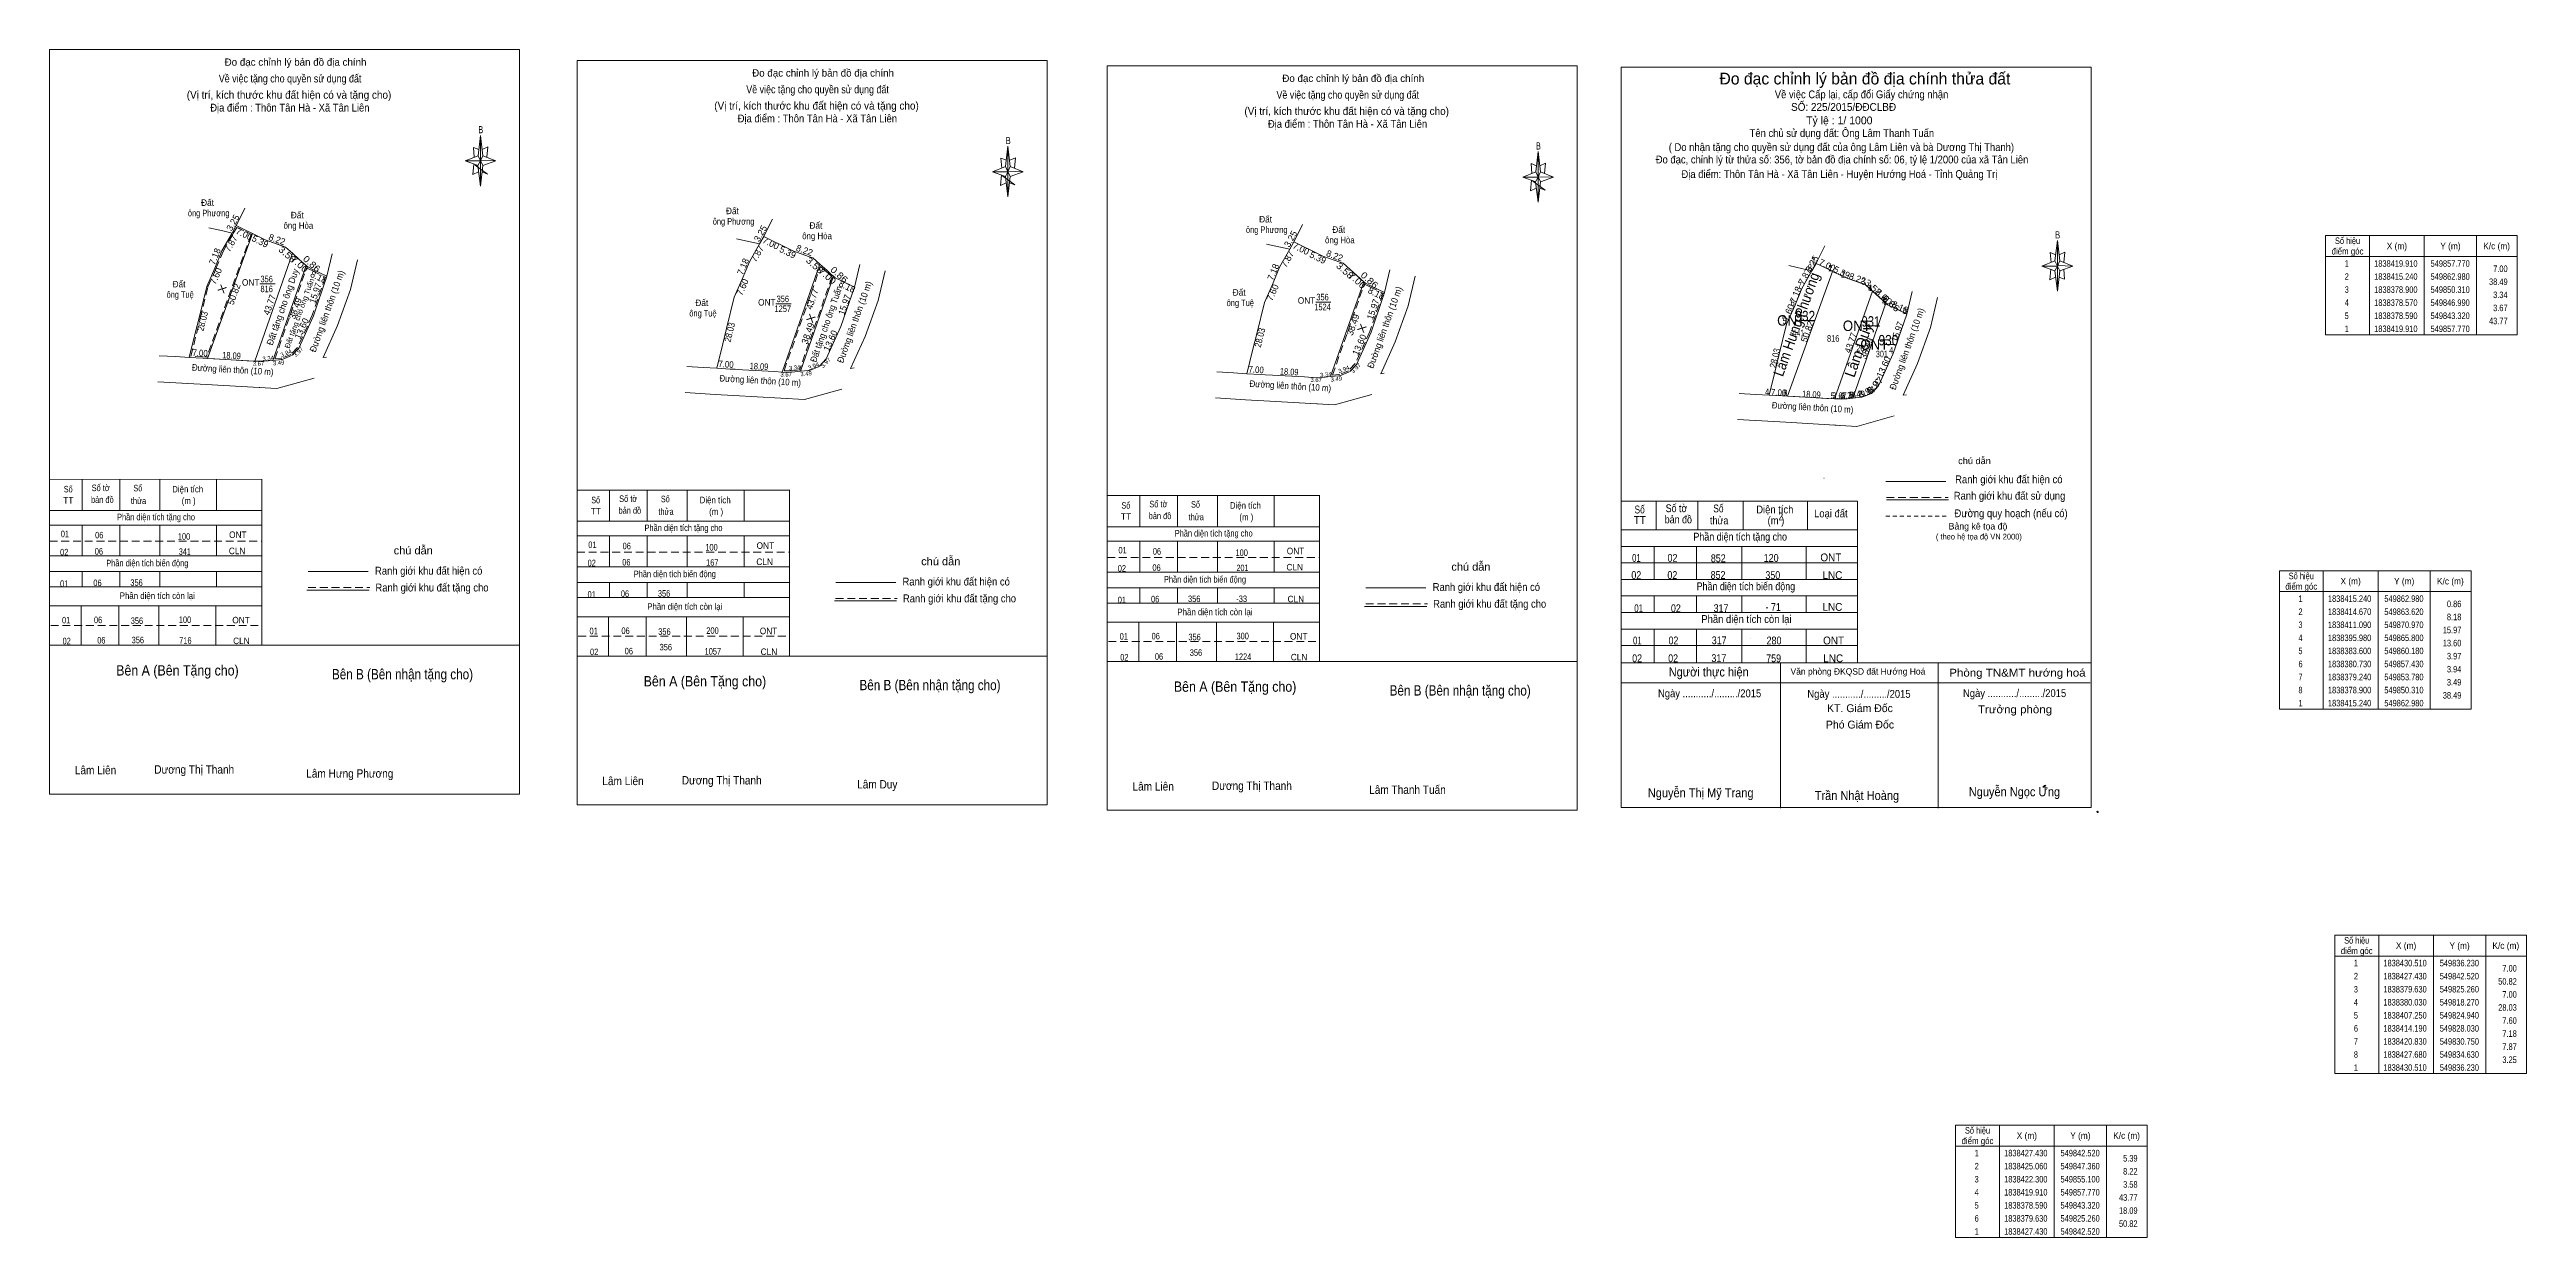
# Model space of a CAD drawing. Header units: metres. Extents: x 549160 to 550108, y 1838058 to 1838512.
import ezdxf
from ezdxf.enums import TextEntityAlignment as Align

# ---------------------------------------------------------------- set-up
doc = ezdxf.new("R2010")
doc.units = ezdxf.units.M
doc.header["$PDMODE"] = 32
doc.header["$PDSIZE"] = 0.5
doc.linetypes.add('MEDIUM_DASHED', pattern=[4.5, 3, -1.5])
doc.linetypes.add('SHORT_DASHED', pattern=[2.7, 1.5, -1.2])
for name, color, linetype, lineweight in [('1', 7, 'Continuous', 13), ('10', 7, 'Continuous', 13), ('12', 7, 'Continuous', 13), ('15', 7, 'Continuous', 13), ('17', 7, 'Continuous', 13), ('18', 7, 'Continuous', 13), ('20', 7, 'Continuous', 13), ('23', 7, 'Continuous', 13), ('40', 7, 'MEDIUM_DASHED', 13), ('63', 7, 'Continuous', 13)]:
    doc.layers.add(name, color=color, linetype=linetype, lineweight=lineweight)

msp = doc.modelspace()

# ---------------------------------------------------------------- texts
at = {"layer": '1'}
for s, width, p in [('441', 0.8, (549829.435, 1838402.57)), ('816', 0.85, (549842.78, 1838400.51)), ('301', 0.8, (549861.415, 1838394.57))]:
    msp.add_text(s, height=2.5, dxfattribs=dict(at, width=width)).set_placement(p, align=Align.CENTER)
at = {"layer": '15'}
for s, width, p in [('Đất ', 0.95, (549220.62, 1838452.52)), ('ông Phương', 0.85, (549220.62, 1838448.52)), ('ông Hòa', 0.9, (549254.975, 1838443.74)), ('Đất ', 0.95, (549254.98, 1838447.74)), ('ông Phương', 0.85, (549421.64, 1838445.34)), ('Đất ', 0.95, (549421.64, 1838449.34)), ('Đất ', 0.95, (549453.62, 1838443.76)), ('ông Phương', 0.85, (549625.84, 1838442.16)), ('Đất ', 0.95, (549625.84, 1838446.16)), ('Đất ', 0.95, (549653.85, 1838442.18)), ('ông Hòa', 0.9, (549453.615, 1838439.76)), ('ông Hòa', 0.9, (549653.845, 1838438.18)), ('356', 0.85, (549242.83, 1838423.25)), ('ông Tuệ', 0.85, (549209.695, 1838417.31)), ('Đất ', 0.95, (549209.69, 1838421.31)), ('ONT', 0.95, (549236.71, 1838421.95)), ('816', 0.85, (549242.83, 1838419.47)), ('Đất ', 0.95, (549409.92, 1838414.16)), ('ONT', 0.95, (549434.38, 1838414.35)), ('356', 0.85, (549440.5, 1838415.65)), ('ông Tuệ', 0.85, (549615.715, 1838414.14)), ('Đất ', 0.95, (549615.71, 1838418.14)), ('ONT', 0.95, (549641.08, 1838415.04)), ('356', 0.85, (549647.2, 1838416.34)), ('ông Tuệ', 0.85, (549409.925, 1838410.16)), ('1257', 0.85, (549440.5, 1838411.87)), ('1524', 0.85, (549647.205, 1838412.56))]:
    msp.add_text(s, height=2.5, dxfattribs=dict(at, width=width)).set_placement(p, align=Align.CENTER)
for rotation, width, p in [(70.144, 0.95, (549872.19, 1838397.32)), (356.708, 0.9, (549834.818, 1838374.104))]:
    msp.add_text('Đường liên thôn (10 m)', height=2.5, rotation=rotation, dxfattribs=dict(at, width=width)).set_placement(p, align=Align.CENTER)
at = {"layer": '17'}
for s, height, width, p in [('Về việc tặng cho quyền sử dụng đất', 3, 0.85, (549251.79, 1838499.78)), ('Về việc tặng cho quyền sử dụng đất', 3, 0.85, (549453.81, 1838495.63)), ('Về việc tặng cho quyền sử dụng đất', 3, 0.85, (549656.86, 1838493.56)), ('B', 2.756, 0.75, (549324.81, 1838480.32)), ('B', 2.756, 0.75, (549526.83, 1838476.17)), ('B', 2.756, 0.75, (549729.88, 1838474.1)), ('TT', 2.5, 0.95, (549166.875, 1838338.52)), ('Số', 2.5, 0.8, (549166.815, 1838342.79)), ('bản đồ', 2.5, 0.85, (549179.9, 1838338.78)), ('Số tờ', 2.5, 0.85, (549179.265, 1838343.29)), ('thửa', 2.5, 0.85, (549193.735, 1838338.35)), ('Số', 2.5, 0.8, (549193.485, 1838343.19)), ('Diện tích', 2.5, 0.9, (549212.58, 1838342.79)), ('(m )', 2.5, 0.9, (549212.955, 1838338.35)), ('Số', 2.5, 0.8, (549368.835, 1838338.64)), ('Số tờ', 2.5, 0.85, (549381.285, 1838339.14)), ('Số', 2.5, 0.8, (549395.505, 1838339.04)), ('Diện tích', 2.5, 0.9, (549414.6, 1838338.64)), ('Phần diện tích tặng cho', 2.5, 0.85, (549200.455, 1838332.13)), ('TT', 2.5, 0.95, (549368.895, 1838334.37)), ('bản đồ', 2.5, 0.85, (549381.92, 1838334.63)), ('Phần diện tích tặng cho', 2.5, 0.85, (549402.475, 1838327.98)), ('thửa', 2.5, 0.85, (549395.755, 1838334.2)), ('(m )', 2.5, 0.9, (549414.975, 1838334.2)), ('TT', 2.5, 0.95, (549571.945, 1838332.3)), ('Số', 2.5, 0.8, (549571.885, 1838336.57)), ('bản đồ', 2.5, 0.85, (549584.97, 1838332.56)), ('Số tờ', 2.5, 0.85, (549584.335, 1838337.07)), ('thửa', 2.5, 0.85, (549598.805, 1838332.13)), ('Số', 2.5, 0.8, (549598.555, 1838336.97)), ('Diện tích', 2.5, 0.9, (549617.65, 1838336.57)), ('(m )', 2.5, 0.9, (549618.025, 1838332.13)), ('01', 2.5, 0.75, (549165.565, 1838325.64)), ('06', 2.5, 0.85, (549178.57, 1838318.97)), ('06', 2.5, 0.85, (549178.71, 1838325.19)), ('100', 2.5, 0.85, (549211.175, 1838324.68)), ('341', 2.5, 0.8, (549211.475, 1838318.87)), ('CLN', 2.5, 0.95, (549231.515, 1838319.14)), ('ONT', 2.5, 0.95, (549231.79, 1838325.34)), ('chú dẫn', 3, 1.05, (549298.965, 1838319.06)), ('01', 2.5, 0.75, (549367.585, 1838321.49)), ('06', 2.5, 0.85, (549380.73, 1838321.04)), ('100', 2.5, 0.85, (549413.195, 1838320.53)), ('ONT', 2.5, 0.95, (549433.81, 1838321.19)), ('01', 2.5, 0.75, (549570.635, 1838319.42)), ('06', 2.5, 0.85, (549583.78, 1838318.97)), ('Phần diện tích tặng cho', 2.5, 0.85, (549605.525, 1838325.91)), ('ONT', 2.5, 0.95, (549636.86, 1838319.12)), ('02', 2.5, 0.85, (549165.29, 1838318.67)), ('Phần diện tích biến động', 2.5, 0.85, (549197.12, 1838314.49)), ('Ranh giới khu đất hiện có ', 3, 0.9, (549305.38, 1838311.3)), ('02', 2.5, 0.85, (549367.31, 1838314.52)), ('06', 2.5, 0.85, (549380.59, 1838314.82)), ('Phần diện tích biến động', 2.5, 0.85, (549399.14, 1838310.34)), ('167', 2.5, 0.85, (549413.49, 1838314.72)), ('CLN', 2.5, 0.95, (549433.535, 1838314.99)), ('chú dẫn', 3, 1.05, (549500.985, 1838314.91)), ('02', 2.5, 0.85, (549570.36, 1838312.45)), ('06', 2.5, 0.85, (549583.64, 1838312.75)), ('100', 2.5, 0.85, (549616.245, 1838318.46)), ('201', 2.5, 0.8, (549616.545, 1838312.65)), ('CLN', 2.5, 0.95, (549636.585, 1838312.92)), ('chú dẫn', 3, 1.05, (549704.035, 1838312.84)), ('01', 2.5, 0.75, (549165.285, 1838306.61)), ('06', 2.5, 0.85, (549178.03, 1838306.92)), ('Phần diện tích còn lại', 2.5, 0.9, (549200.94, 1838301.99)), ('356', 2.5, 0.85, (549193, 1838307.02)), ('Ranh giới khu đất tặng cho', 3, 0.9, (549306.145, 1838304.86)), ('01', 2.5, 0.75, (549367.305, 1838302.46)), ('06', 2.5, 0.85, (549380.05, 1838302.77)), ('356', 2.5, 0.85, (549395.02, 1838302.87)), ('Ranh giới khu đất hiện có ', 3, 0.9, (549507.4, 1838307.15)), ('Ranh giới khu đất tặng cho', 3, 0.9, (549508.165, 1838300.71)), ('01', 2.5, 0.75, (549570.355, 1838300.39)), ('06', 2.5, 0.85, (549583.1, 1838300.7)), ('Phần diện tích biến động', 2.5, 0.85, (549602.19, 1838308.27)), ('356', 2.5, 0.85, (549598.07, 1838300.8)), ('-33', 2.5, 0.85, (549616.235, 1838300.8)), ('CLN', 2.5, 0.95, (549636.995, 1838300.72)), ('Ranh giới khu đất hiện có ', 3, 0.9, (549710.45, 1838305.08)), ('01', 2.5, 0.75, (549166.035, 1838292.63)), ('06', 2.5, 0.85, (549178.26, 1838292.73)), ('356', 2.5, 0.85, (549193.14, 1838292.4)), ('100', 2.5, 0.85, (549211.555, 1838292.78)), ('ONT', 2.5, 0.95, (549233.02, 1838292.65)), ('Phần diện tích còn lại', 2.5, 0.9, (549402.96, 1838297.84)), ('Phần diện tích còn lại', 2.5, 0.9, (549606.01, 1838295.77)), ('Ranh giới khu đất tặng cho', 3, 0.9, (549711.215, 1838298.64)), ('02', 2.5, 0.85, (549166.23, 1838284.63)), ('06', 2.5, 0.85, (549179.51, 1838284.93)), ('356', 2.5, 0.85, (549193.49, 1838285.02)), ('716', 2.5, 0.85, (549211.69, 1838284.84)), ('CLN', 2.5, 0.95, (549233.165, 1838284.7)), ('01', 2.5, 0.75, (549368.055, 1838288.48)), ('06', 2.5, 0.85, (549380.28, 1838288.58)), ('06', 2.5, 0.85, (549381.53, 1838280.78)), ('356', 2.5, 0.85, (549395.16, 1838288.25)), ('356', 2.5, 0.85, (549395.69, 1838282.29)), ('200', 2.5, 0.85, (549413.575, 1838288.63)), ('ONT', 2.5, 0.95, (549435.04, 1838288.5)), ('01', 2.5, 0.75, (549571.105, 1838286.41)), ('06', 2.5, 0.85, (549583.33, 1838286.51)), ('356', 2.5, 0.85, (549598.21, 1838286.18)), ('300', 2.5, 0.85, (549616.625, 1838286.56)), ('ONT', 2.5, 0.95, (549638.09, 1838286.43)), ('Bên A (Bên Tặng cho)', 3.94, 0.9, (549208.65, 1838272.68)), ('Bên B (Bên nhận tặng cho)', 3.94, 0.85, (549294.855, 1838271.22)), ('02', 2.5, 0.85, (549368.25, 1838280.48)), ('1057', 2.5, 0.85, (549413.71, 1838280.69)), ('CLN', 2.5, 0.95, (549435.185, 1838280.55)), ('02', 2.5, 0.85, (549571.3, 1838278.41)), ('06', 2.5, 0.85, (549584.58, 1838278.71)), ('356', 2.5, 0.85, (549598.74, 1838280.22)), ('1224', 2.5, 0.85, (549616.765, 1838278.62)), ('CLN', 2.5, 0.95, (549638.235, 1838278.48)), ('Bên A (Bên Tặng cho)', 3.94, 0.9, (549410.67, 1838268.53)), ('Bên B (Bên nhận tặng cho)', 3.94, 0.85, (549496.875, 1838267.07)), ('Bên A (Bên Tặng cho)', 3.94, 0.9, (549613.72, 1838266.46)), ('Bên B (Bên nhận tặng cho)', 3.94, 0.85, (549699.925, 1838265)), ('Lâm Liên', 3.2, 0.9, (549177.28, 1838234.85)), ('Dương Thị Thanh', 3.2, 0.9, (549215.085, 1838235.11)), ('Lâm Hưng Phương', 3.2, 0.9, (549274.665, 1838233.58)), ('Lâm Liên', 3.2, 0.9, (549379.3, 1838230.7)), ('Dương Thị Thanh', 3.2, 0.9, (549417.105, 1838230.96)), ('Lâm Duy', 3.2, 0.9, (549476.69, 1838229.43)), ('Lâm Liên', 3.2, 0.9, (549582.35, 1838228.63)), ('Dương Thị Thanh', 3.2, 0.9, (549620.155, 1838228.89)), ('Lâm Thanh Tuấn', 3.2, 0.9, (549679.74, 1838227.36))]:
    msp.add_text(s, height=height, dxfattribs=dict(at, width=width)).set_placement(p, align=Align.CENTER)
for p in [(549253.895, 1838506.18), (549455.915, 1838502.03), (549658.965, 1838499.96)]:
    msp.add_text('Đo đạc chỉnh lý bản đồ địa chính', height=2.8, dxfattribs=at).set_placement(p, align=Align.CENTER)
at = {"layer": '17', "width": 0.95}
for p in [(549212.22, 1838493.54), (549414.24, 1838489.39), (549617.29, 1838487.32)]:
    msp.add_text('(Vị trí, kích thước khu đất hiện có và tặng cho)', height=3, dxfattribs=at).set_placement(p)
at = {"layer": '18', "width": 0.9}
msp.add_text('Lâm Hưng Phương', height=4, rotation=70.146, dxfattribs=at).set_placement((549830.558, 1838406.491), align=Align.CENTER)
at = {"layer": '18'}
for s, width, p in [('ONT', 0.95, (549826.68, 1838406.64)), ('932', 0.85, (549832.075, 1838408.32)), ('ONT', 0.95, (549851.83, 1838404.6)), ('931', 0.8, (549857.22, 1838406.28)), ('ONT', 0.95, (549858.54, 1838397.41)), ('930', 0.85, (549863.925, 1838399.09))]:
    msp.add_text(s, height=4, dxfattribs=dict(at, width=width)).set_placement(p, align=Align.CENTER)
msp.add_text('Lâm Duy', height=4, rotation=70.725, dxfattribs=at).set_placement((549854.368, 1838396.625), align=Align.CENTER)
at = {"layer": '20'}
for s, height, p in [('Đo đạc chỉnh lý bản đồ địa chính thửa đất', 4.5, (549854.92, 1838499.01)), ('Tỷ lệ : 1/ 1000', 3, (549845.13, 1838483.75)), ('Bảng kê tọa độ', 2.5, (549898.235, 1838328.59)), ('Văn phòng ĐKQSD đất Hướng Hoá ', 2.43, (549852.7, 1838273.03)), ('Phó Giám Đốc', 3, (549853.035, 1838252.39)), ('KT. Giám Đốc', 3, (549853.04, 1838258.67))]:
    msp.add_text(s, height=height, dxfattribs=at).set_placement(p, align=Align.CENTER)
for s, height, width, p in [('Địa điểm : Thôn Tân Hà - Xã Tân Liên', 3, 0.9, (549251.705, 1838488.64)), ('Về việc Cấp lại, cấp đổi Giấy chứng nhận', 3, 0.9, (549853.64, 1838493.73)), ('SỐ: 225/2015/ĐĐCLBĐ', 3, 0.95, (549846.76, 1838488.91)), ('Địa điểm : Thôn Tân Hà - Xã Tân Liên', 3, 0.9, (549453.725, 1838484.49)), ('Địa điểm : Thôn Tân Hà - Xã Tân Liên', 3, 0.9, (549656.775, 1838482.42)), ('Tên chủ sử dụng đất: Ông Lâm Thanh Tuấn', 3, 0.9, (549846.095, 1838478.89)), ('( Do nhận tặng cho quyền sử dụng đất của ông Lâm Liên và bà Dương Thị Thanh)', 3, 0.9, (549845.925, 1838473.51)), ('Đo đạc, chỉnh lý từ thửa số: 356, tờ bản đồ địa chính số: 06, tỷ lệ 1/2000 của xã Tân Liên', 3, 0.9, (549846.165, 1838468.77)), ('Địa điểm: Thôn Tân Hà - Xã Tân Liên - Huyện Hướng Hoá - Tỉnh Quảng Trị ', 3, 0.9, (549845.65, 1838463.19)), ('B', 2.756, 0.75, (549928.74, 1838440.03)), ('Ranh giới khu đất sử dụng', 3, 0.9, (549910.32, 1838340.03)), ('Ranh giới khu đất hiện có ', 3, 0.9, (549910.55, 1838346.31)), ('TT', 3, 0.95, (549768.715, 1838330.71)), ('Số', 3, 0.8, (549768.65, 1838334.75)), ('bản đồ', 3, 0.85, (549783.475, 1838330.95)), ('Số tờ', 3, 0.85, (549782.765, 1838335.23)), ('thửa', 3, 0.85, (549799.12, 1838330.55)), ('Số', 3, 0.8, (549798.83, 1838335.15)), ('Diện tích', 3, 0.9, (549820.425, 1838334.75)), ('(m )', 3, 0.9, (549820.855, 1838330.55)), ('2', 3, 0.8, (549822.695, 1838332.07)), ('Loại đất', 3, 0.9, (549841.885, 1838333.25)), ('Đường quy hoạch (nếu có)', 3, 0.9, (549910.9, 1838333.31)), ('Phần diện tích tặng cho', 3, 0.85, (549807.165, 1838324.35)), ('( theo hệ tọa độ VN 2000)', 2.187, 0.9, (549898.57, 1838324.77)), ('02', 3, 0.85, (549767.37, 1838309.63)), ('01', 3, 0.75, (549767.44, 1838316.21)), ('02', 3, 0.85, (549781.17, 1838309.65)), ('02', 3, 0.85, (549781.24, 1838316.23)), ('852', 3, 0.85, (549798.69, 1838309.69)), ('852', 3, 0.85, (549798.76, 1838316.07)), ('120', 3, 0.85, (549819.03, 1838316.21)), ('350', 3, 0.85, (549819.65, 1838309.63)), ('ONT', 3, 0.95, (549841.885, 1838316.41)), ('LNC', 3, 0.95, (549842.485, 1838309.63)), ('Phần diện tích biến động', 3, 0.85, (549809.335, 1838305.35)), ('01', 3, 0.75, (549768.26, 1838296.93)), ('02', 3, 0.85, (549782.54, 1838296.93)), ('Phần diện tích còn lại', 3, 0.9, (549809.545, 1838292.79)), ('317', 3, 0.85, (549799.815, 1838296.97)), ('- 71', 3, 0.85, (549819.805, 1838297.4)), ('LNC', 3, 0.95, (549842.485, 1838297.45)), ('01', 3, 0.75, (549767.8, 1838284.59)), ('02', 3, 0.85, (549781.6, 1838284.61)), ('317', 3, 0.85, (549799.115, 1838284.65)), ('280', 3, 0.85, (549820.11, 1838284.59)), ('ONT', 3, 0.95, (549842.925, 1838284.59)), ('02', 3, 0.85, (549767.68, 1838277.77)), ('02', 3, 0.85, (549781.48, 1838277.79)), ('Người thực hiện', 3.5, 0.9, (549795.11, 1838272.31)), ('317', 3, 0.85, (549798.995, 1838277.83)), ('759', 3, 0.85, (549819.965, 1838277.77)), ('LNC', 3, 0.95, (549842.795, 1838277.77)), ('Phòng TN&MT hướng hoá', 3, 1.1, (549913.335, 1838272.27)), ('Ngày .........../........./2015', 3, 0.9, (549795.45, 1838264.35)), ('Ngày .........../........./2015', 3, 0.9, (549852.65, 1838264.15)), ('Ngày .........../........./2015', 3, 0.9, (549912.25, 1838264.43)), ('Trưởng phòng', 3, 1.1, (549912.415, 1838258.23)), ('Nguyễn Thị Mỹ Trang', 3.5, 0.9, (549792.035, 1838226.03)), ('Trần Nhật Hoàng', 3.5, 0.9, (549851.865, 1838224.99)), ('Nguyễn Ngọc Ưng', 3.5, 0.9, (549912.195, 1838226.43))]:
    msp.add_text(s, height=height, dxfattribs=dict(at, width=width)).set_placement(p, align=Align.CENTER)
at = {"layer": '63'}
for s, height, rotation, p in [('3.25', 2.5, 60.517, (549231.01, 1838445.475)), ('3.25', 2.5, 60.517, (549433.03, 1838441.325)), ('7.18', 2.499, 67.724, (549224.144, 1838432.676)), ('7.87', 2.5, 60.472, (549230.213, 1838437.444)), ('7.00', 2.5, 333.911, (549233.685, 1838440.624)), ('5.39', 2.5, 333.91, (549239.805, 1838437.794)), ('8.22', 2.5, 340.374, (549246.375, 1838438.487)), ('7.87', 2.5, 60.472, (549431.803, 1838433.554)), ('7.00', 2.5, 333.911, (549435.355, 1838437.074)), ('5.39', 2.5, 333.91, (549441.825, 1838433.644)), ('8.22', 2.5, 340.374, (549448.395, 1838434.337)), ('7.87', 2.5, 60.472, (549634.853, 1838431.484)), ('3.25', 2.5, 60.517, (549636.08, 1838439.255)), ('7.00', 2.5, 333.911, (549638.405, 1838435.004)), ('5.39', 2.5, 333.91, (549644.875, 1838431.574)), ('8.22', 2.5, 340.374, (549651.445, 1838432.267)), ('7.60', 2.5, 65.999, (549224.51, 1838425.137)), ('8.18', 2.5, 334.03, (549262.178, 1838424.09)), ('7.18', 2.5, 67.724, (549426.424, 1838428.786)), ('7.18', 2.5, 67.724, (549629.474, 1838426.716)), ('7.87', 2.5, 60.472, (549833.033, 1838424.874)), ('3.25', 2.5, 60.517, (549835.78, 1838429.715)), ('7.00', 2.5, 333.911, (549839.93, 1838428.702)), ('5.39', 2.5, 333.91, (549845.49, 1838425.971)), ('8.22', 2.5, 340.374, (549851.645, 1838423.527)), ('50.82', 2.5, 70.146, (549231.505, 1838418.295)), ('38.49', 2.5, 70.779, (549255.013, 1838412.794)), ('7.60', 2.5, 65.999, (549426.19, 1838420.907)), ('8.18', 2.5, 334.03, (549464.598, 1838420.5)), ('7.60', 2.5, 65.999, (549629.24, 1838418.837)), ('8.18', 2.5, 334.03, (549667.248, 1838417.87)), ('7.18', 2.5, 67.724, (549829.584, 1838417.986)), ('13.60', 2.5, 65.584, (549257.366, 1838405.023)), ('38.49', 2.5, 70.779, (549451.293, 1838403.304)), ('38.49', 2.5, 70.779, (549660.083, 1838406.574)), ('7.60', 2.5, 65.999, (549826.702, 1838411.222)), ('50.82', 2.5, 70.146, (549834.043, 1838403.96)), ('50.82', 2.5, 70.146, (549834.043, 1838403.96)), ('8.18', 2.5, 334.03, (549867.838, 1838412.61)), ('3.94', 1.64, 22.206, (549250.57, 1838395.375)), ('13.60', 2.5, 65.584, (549459.866, 1838400.383)), ('13.60', 2.5, 65.584, (549662.436, 1838398.803)), ('38.49', 2.5, 70.779, (549856.783, 1838397.483)), ('38.49', 2.5, 70.779, (549856.783, 1838397.483)), ('3.94', 1.64, 22.206, (549452.59, 1838390.415)), ('3.94', 1.64, 22.206, (549655.64, 1838389.155)), ('13.60', 2.5, 65.584, (549863.226, 1838390.303)), ('3.94', 2.5, 22.206, (549856.068, 1838380.166))]:
    msp.add_text(s, height=height, rotation=rotation, dxfattribs=at).set_placement(p, align=Align.CENTER)
for s, height, rotation, width, p in [('3.58', 2.5, 318.167, 1.15, (549249.876, 1838432.987)), ('Đất tặng cho ông Duy', 2.5, 70.779, 0.95, (549250.134, 1838413.398)), ('7.00', 2.5, 318.128, 1.15, (549254.561, 1838429.243)), ('0.86', 2.5, 318.311, 1.15, (549259.264, 1838429.397)), ('Đường liên thôn (10 m)', 2.5, 70.144, 0.95, (549267.12, 1838411.77)), ('3.58', 2.5, 318.167, 1.15, (549451.896, 1838428.837)), ('7.00', 2.5, 318.128, 1.15, (549456.741, 1838424.693)), ('0.86', 2.5, 318.311, 1.15, (549461.284, 1838425.247)), ('3.58', 2.5, 318.167, 1.15, (549654.946, 1838426.767)), ('7.00', 2.5, 318.128, 1.15, (549659.631, 1838423.023)), ('0.86', 2.5, 318.311, 1.15, (549664.334, 1838423.177)), ('X', 2.5, 334.03, 1.55, (549225.268, 1838419.596)), ('43.77', 2.5, 70.725, 0.95, (549245.108, 1838414.227)), ('Đất tặng cho ông Tuấn', 2.02, 70.146, 0.9, (549256.312, 1838411.022)), ('15.97', 2.5, 71.111, 0.95, (549262.659, 1838418.725)), ('43.77', 2.5, 70.725, 0.95, (549452.948, 1838416.387)), ('Đất tặng cho ông Tuấn', 2.5, 70.779, 0.9, (549458.3, 1838406.873)), ('Đường liên thôn (10 m)', 2.5, 70.144, 0.95, (549469.14, 1838407.62)), ('15.97', 2.5, 71.111, 0.95, (549465.319, 1838414.255)), ('Đường liên thôn (10 m)', 2.5, 70.144, 0.95, (549672.19, 1838405.55)), ('15.97', 2.5, 71.111, 0.95, (549667.729, 1838412.505)), ('3.58', 2.5, 318.167, 1.15, (549857.276, 1838420.357)), ('7.00', 2.5, 318.128, 1.15, (549861.211, 1838416.833)), ('0.86', 2.5, 318.311, 1.15, (549864.129, 1838414.222)), ('28.03', 2.5, 76.232, 0.9, (549219.511, 1838408.067)), ('28.03', 2.5, 76.232, 0.9, (549421.361, 1838403.837)), ('X', 2.5, 334.03, 1.55, (549450.748, 1838408.326)), ('X', 2.5, 334.03, 1.55, (549661.768, 1838404.536)), ('15.97', 2.5, 71.111, 0.95, (549868.52, 1838403.95)), ('7.00', 2.5, 356.725, 0.9, (549217.254, 1838394.955)), ('3.97', 1.476, 46.223, 1.15, (549255.464, 1838396.074)), ('28.03', 2.5, 76.232, 0.9, (549624.411, 1838401.767)), ('28.03', 2.5, 76.232, 0.9, (549821.671, 1838393.937)), ('43.77', 2.5, 70.725, 0.95, (549850.688, 1838399.667)), ('43.77', 2.5, 70.725, 0.95, (549850.688, 1838399.667)), ('Đường liên thôn (10 m)', 2.5, 356.708, 0.9, (549229.748, 1838388.554)), ('18.09', 2.5, 356.704, 0.85, (549229.298, 1838393.968)), ('3.67', 1.64, 359.688, 0.85, (549239.676, 1838391.3)), ('3.34', 1.64, 5.676, 0.9, (549243.474, 1838393.321)), ('3.49', 1.64, 5.596, 0.9, (549247.475, 1838391.617)), ('7.00', 2.5, 356.725, 0.9, (549418.674, 1838390.635)), ('Đường liên thôn (10 m)', 2.5, 356.708, 0.9, (549431.768, 1838384.404)), ('18.09', 2.5, 356.704, 0.85, (549431.318, 1838389.818)), ('3.67', 1.64, 359.688, 0.85, (549441.776, 1838387.15)), ('3.34', 1.64, 5.676, 0.9, (549445.094, 1838389.741)), ('3.49', 1.64, 5.596, 0.9, (549449.495, 1838387.467)), ('3.97', 1.476, 46.223, 1.15, (549457.484, 1838391.924)), ('7.00', 2.5, 356.725, 0.9, (549621.724, 1838388.565)), ('18.09', 2.5, 356.704, 0.85, (549634.368, 1838387.748)), ('3.34', 1.64, 5.676, 0.9, (549648.544, 1838387.101)), ('3.97', 1.476, 46.223, 1.15, (549660.534, 1838389.854)), ('Đường liên thôn (10 m)', 2.5, 356.708, 0.9, (549634.818, 1838382.334)), ('3.67', 1.64, 359.688, 0.85, (549644.746, 1838385.08)), ('3.49', 1.64, 5.596, 0.9, (549652.545, 1838385.397)), ('7.00', 2.5, 356.725, 0.9, (549821.819, 1838379.825)), ('18.09', 2.5, 356.704, 0.85, (549834.363, 1838379.108)), ('3.67', 2.5, 359.688, 0.85, (549845.168, 1838378.585)), ('3.34', 2.5, 5.676, 0.9, (549848.761, 1838378.75)), ('3.49', 2.5, 5.596, 0.9, (549852.163, 1838379.084)), ('3.97', 2.5, 46.223, 1.15, (549859.635, 1838383.025))]:
    msp.add_text(s, height=height, rotation=rotation, dxfattribs=dict(at, width=width)).set_placement(p, align=Align.CENTER)
for s, width, p in [('điểm góc', 0.9, (550039.77, 1838433.9)), ('Số hiệu', 0.85, (550039.77, 1838437.9)), ('X (m)', 0.95, (550058.67, 1838435.9)), ('Y (m)', 0.95, (550079.165, 1838435.9)), ('K/c (m)', 0.95, (550096.87, 1838435.9)), (' 2', 0.85, (550039.07, 1838424.2)), (' 1', 0.75, (550039.065, 1838429.2)), ('1838419.910', 0.85, (550058.27, 1838429.2)), ('1838415.240', 0.85, (550058.27, 1838424.2)), ('549857.770', 0.85, (550079.075, 1838429.2)), ('549862.980', 0.85, (550079.075, 1838424.2)), (' 4', 0.85, (550039.065, 1838414.2)), (' 3', 0.8, (550039.07, 1838419.2)), ('1838378.900', 0.85, (550058.27, 1838419.2)), ('1838378.570', 0.85, (550058.27, 1838414.2)), ('549850.310', 0.85, (550079.075, 1838419.2)), ('549846.990', 0.85, (550079.075, 1838414.2)), (' 5', 0.8, (550039.07, 1838409.2)), (' 1', 0.75, (550039.065, 1838404.2)), ('1838378.590', 0.85, (550058.27, 1838409.2)), ('1838419.910', 0.85, (550058.27, 1838404.2)), ('549843.320', 0.85, (550079.075, 1838409.2)), ('549857.770', 0.85, (550079.075, 1838404.2)), ('267', 0.85, (549853.97, 1838396.74)), ('chú dẫn', 1.05, (549896.895, 1838353.63)), ('Số hiệu', 0.85, (550022.06, 1838309.56)), ('điểm góc', 0.9, (550022.06, 1838305.56)), (' 1', 0.75, (550021.355, 1838300.86)), ('1838415.240', 0.85, (550040.56, 1838300.86)), ('X (m)', 0.95, (550040.96, 1838307.56)), ('549862.980', 0.85, (550061.365, 1838300.86)), ('Y (m)', 0.95, (550061.455, 1838307.56)), ('K/c (m)', 0.95, (550079.16, 1838307.56)), (' 3', 0.8, (550021.36, 1838290.86)), (' 2', 0.85, (550021.36, 1838295.86)), ('1838414.670', 0.85, (550040.56, 1838295.86)), ('1838411.090', 0.85, (550040.56, 1838290.86)), ('549863.620', 0.85, (550061.365, 1838295.86)), ('549870.970', 0.85, (550061.365, 1838290.86)), (' 4', 0.85, (550021.355, 1838285.86)), (' 5', 0.8, (550021.36, 1838280.86)), ('1838395.980', 0.85, (550040.56, 1838285.86)), ('1838383.600', 0.85, (550040.56, 1838280.86)), ('549865.800', 0.85, (550061.365, 1838285.86)), ('549860.180', 0.85, (550061.365, 1838280.86)), (' 6', 0.85, (550021.36, 1838275.86)), ('1838380.730', 0.85, (550040.56, 1838275.86)), ('549857.430', 0.85, (550061.365, 1838275.86)), (' 8', 0.8, (550021.36, 1838265.86)), (' 7', 0.8, (550021.36, 1838270.86)), ('1838379.240', 0.85, (550040.56, 1838270.86)), ('1838378.900', 0.85, (550040.56, 1838265.86)), ('549853.780', 0.85, (550061.365, 1838270.86)), ('549850.310', 0.85, (550061.365, 1838265.86)), (' 1', 0.75, (550021.355, 1838260.86)), ('1838415.240', 0.85, (550040.56, 1838260.86)), ('549862.980', 0.85, (550061.365, 1838260.86)), ('Số hiệu', 0.85, (550043.29, 1838170.01)), ('X (m)', 0.95, (550062.19, 1838168.01)), ('Y (m)', 0.95, (550082.685, 1838168.01)), ('K/c (m)', 0.95, (550100.39, 1838168.01)), ('điểm góc', 0.9, (550043.29, 1838166.01)), (' 1', 0.75, (550042.585, 1838161.31)), ('1838430.510', 0.85, (550061.79, 1838161.31)), ('549836.230', 0.85, (550082.595, 1838161.31)), (' 3', 0.8, (550042.59, 1838151.31)), (' 2', 0.85, (550042.59, 1838156.31)), ('1838427.430', 0.85, (550061.79, 1838156.31)), ('1838379.630', 0.85, (550061.79, 1838151.31)), ('549842.520', 0.85, (550082.595, 1838156.31)), ('549825.260', 0.85, (550082.595, 1838151.31)), (' 4', 0.85, (550042.585, 1838146.31)), (' 5', 0.8, (550042.59, 1838141.31)), ('1838380.030', 0.85, (550061.79, 1838146.31)), ('1838407.250', 0.85, (550061.79, 1838141.31)), ('549818.270', 0.85, (550082.595, 1838146.31)), ('549824.940', 0.85, (550082.595, 1838141.31)), (' 6', 0.85, (550042.59, 1838136.31)), (' 7', 0.8, (550042.59, 1838131.31)), ('1838414.190', 0.85, (550061.79, 1838136.31)), ('1838420.830', 0.85, (550061.79, 1838131.31)), ('549828.030', 0.85, (550082.595, 1838136.31)), ('549830.750', 0.85, (550082.595, 1838131.31)), (' 8', 0.8, (550042.59, 1838126.31)), (' 1', 0.75, (550042.585, 1838121.31)), ('1838427.680', 0.85, (550061.79, 1838126.31)), ('1838430.510', 0.85, (550061.79, 1838121.31)), ('549834.630', 0.85, (550082.595, 1838126.31)), ('549836.230', 0.85, (550082.595, 1838121.31)), ('điểm góc', 0.9, (549898.05, 1838093.25)), ('Số hiệu', 0.85, (549898.05, 1838097.25)), ('X (m)', 0.95, (549916.95, 1838095.25)), ('Y (m)', 0.95, (549937.445, 1838095.25)), ('K/c (m)', 0.95, (549955.15, 1838095.25)), (' 2', 0.85, (549897.35, 1838083.55)), (' 1', 0.75, (549897.345, 1838088.55)), ('1838427.430', 0.85, (549916.55, 1838088.55)), ('1838425.060', 0.85, (549916.55, 1838083.55)), ('549842.520', 0.85, (549937.355, 1838088.55)), ('549847.360', 0.85, (549937.355, 1838083.55)), (' 4', 0.85, (549897.345, 1838073.55)), (' 3', 0.8, (549897.35, 1838078.55)), ('1838422.300', 0.85, (549916.55, 1838078.55)), ('1838419.910', 0.85, (549916.55, 1838073.55)), ('549855.100', 0.85, (549937.355, 1838078.55)), ('549857.770', 0.85, (549937.355, 1838073.55)), (' 5', 0.8, (549897.35, 1838068.55)), (' 6', 0.85, (549897.35, 1838063.55)), ('1838378.590', 0.85, (549916.55, 1838068.55)), ('1838379.630', 0.85, (549916.55, 1838063.55)), ('549843.320', 0.85, (549937.355, 1838068.55)), ('549825.260', 0.85, (549937.355, 1838063.55)), (' 1', 0.75, (549897.345, 1838058.55)), ('1838427.430', 0.85, (549916.55, 1838058.55)), ('549842.520', 0.85, (549937.355, 1838058.55))]:
    msp.add_text(s, height=2.5, dxfattribs=dict(at, width=width)).set_placement(p, align=Align.CENTER)
for s, width, p in [(' 8', 0.8, (549834.63, 1838427.68)), (' 1', 0.75, (549836.23, 1838430.51)), (' 2', 0.85, (549842.52, 1838427.43)), (' 1', 0.75, (549842.52, 1838427.43)), (' 2', 0.85, (549847.36, 1838425.06)), ('7.00', 0.85, (550101.07, 1838427.2)), (' 6', 0.85, (549828.03, 1838414.19)), (' 7', 0.8, (549830.75, 1838420.83)), (' 3', 0.8, (549855.1, 1838422.3)), (' 4', 0.85, (549857.77, 1838419.91)), (' 1', 0.75, (549857.77, 1838419.91)), (' 2', 0.85, (549862.98, 1838415.24)), (' 1', 0.75, (549862.98, 1838415.24)), (' 2', 0.85, (549863.62, 1838414.67)), ('38.49', 0.85, (550101.07, 1838422.2)), ('3.34', 0.85, (550101.07, 1838417.2)), (' 5', 0.8, (549824.94, 1838407.25)), (' 3', 0.8, (549870.97, 1838411.09)), ('43.77', 0.85, (550101.07, 1838407.2)), ('3.67', 0.85, (550101.07, 1838412.2)), (' 4', 0.85, (549865.8, 1838395.98)), (' 4', 0.85, (549818.27, 1838380.03)), (' 6', 0.85, (549825.26, 1838379.63)), (' 3', 0.8, (549825.26, 1838379.63)), (' 5', 0.8, (549843.32, 1838378.59)), (' 5', 0.8, (549843.32, 1838378.59)), (' 4', 0.85, (549846.99, 1838378.57)), (' 3', 0.8, (549850.31, 1838378.9)), (' 8', 0.8, (549850.31, 1838378.9)), (' 7', 0.8, (549853.78, 1838379.24)), (' 6', 0.85, (549857.43, 1838380.73)), (' 5', 0.8, (549860.18, 1838383.6)), ('0.86', 0.85, (550083.36, 1838298.86)), ('8.18', 0.85, (550083.36, 1838293.86)), ('15.97', 0.85, (550083.36, 1838288.86)), ('13.60', 0.85, (550083.36, 1838283.86)), ('3.97', 0.85, (550083.36, 1838278.86)), ('3.94', 0.85, (550083.36, 1838273.86)), ('38.49', 0.85, (550083.36, 1838263.86)), ('3.49', 0.85, (550083.36, 1838268.86)), ('7.00', 0.85, (550104.59, 1838159.31)), ('50.82', 0.85, (550104.59, 1838154.31)), ('7.00', 0.85, (550104.59, 1838149.31)), ('28.03', 0.85, (550104.59, 1838144.31)), ('7.60', 0.85, (550104.59, 1838139.31)), ('7.18', 0.85, (550104.59, 1838134.31)), ('7.87', 0.85, (550104.59, 1838129.31)), ('3.25', 0.85, (550104.59, 1838124.31)), ('5.39', 0.85, (549959.35, 1838086.55)), ('8.22', 0.85, (549959.35, 1838081.55)), ('3.58', 0.85, (549959.35, 1838076.55)), ('43.77', 0.85, (549959.35, 1838071.55)), ('18.09', 0.85, (549959.35, 1838066.55)), ('50.82', 0.85, (549959.35, 1838061.55))]:
    msp.add_text(s, height=2.5, dxfattribs=dict(at, width=width)).set_placement(p, align=Align.RIGHT)

# ---------------------------------------------------------------- hatches: boundary and pattern name
at = {"layer": '20'}
msp.add_hatch(color=256, dxfattribs=at).paths.add_polyline_path([(549923.3, 1838229.87), (549923.98, 1838230.27), (549924.08, 1838230.35), (549924.14, 1838230.43), (549924.16, 1838230.51), (549924.12, 1838230.59), (549924.04, 1838230.67), (549923.9, 1838230.61), (549923.8, 1838230.55), (549923.76, 1838230.51), (549923.12, 1838229.87)])

# ---------------------------------------------------------------- linework, layer by layer
at = {"layer": '1'}
msp.add_line((549820.56, 1838389.37), (549821.99, 1838395.23), dxfattribs=at)
for points in [[(549821.99, 1838395.23), (549824.94, 1838407.25), (549828.03, 1838414.19), (549830.75, 1838420.83), (549834.63, 1838427.68), (549836.23, 1838430.51), (549840.1, 1838428.62)], [(549840.1, 1838428.62), (549842.52, 1838427.43), (549825.26, 1838379.63), (549823.42, 1838379.74)], [(549850.18, 1838378.89), (549846.99, 1838378.57), (549843.32, 1838378.59), (549857.77, 1838419.91), (549860.36, 1838417.58)], [(549860.36, 1838417.58), (549862.98, 1838415.24), (549850.31, 1838378.9), (549850.18, 1838378.89)], [(549853.45, 1838379.21), (549850.31, 1838378.9), (549862.98, 1838415.24), (549863.62, 1838414.67), (549865.57, 1838413.72)], [(549865.57, 1838413.72), (549870.97, 1838411.09), (549865.8, 1838395.98), (549860.18, 1838383.6), (549857.43, 1838380.73), (549853.78, 1838379.24), (549853.45, 1838379.21)], [(549823.42, 1838379.74), (549818.27, 1838380.03), (549820.56, 1838389.37)]]:
    msp.add_lwpolyline(points, dxfattribs=at)
msp.add_lwpolyline([(549842.52, 1838427.43), (549847.36, 1838425.06), (549855.1, 1838422.3), (549857.77, 1838419.91), (549843.32, 1838378.59), (549825.26, 1838379.63)], close=True, dxfattribs=at)
at = {"layer": '10'}
msp.add_line((549834.63, 1838427.68), (549836.23, 1838430.51), dxfattribs=at)
for points in [[(549839.58, 1838437.18), (549836.8, 1838431.65), (549836.23, 1838430.51)], [(549839.58, 1838437.18), (549836.8, 1838431.65), (549836.23, 1838430.51)], [(549839.58, 1838437.18), (549836.8, 1838431.65), (549836.23, 1838430.51)], [(549825.79, 1838429.66), (549831.11, 1838428.47), (549834.63, 1838427.68)], [(549825.79, 1838429.66), (549831.11, 1838428.47), (549834.63, 1838427.68)], [(549825.79, 1838429.66), (549831.11, 1838428.47), (549834.63, 1838427.68)]]:
    msp.add_lwpolyline(points, dxfattribs=at)
at = {"layer": '12'}
for p, q in [((549159.67, 1838227.28), (549339.67, 1838227.28)), ((549361.69, 1838223.13), (549541.69, 1838223.13)), ((549564.74, 1838221.06), (549744.74, 1838221.06))]:
    msp.add_line(p, q, dxfattribs=at)
at = {"layer": '15'}
for p, q in [((549240.21, 1838422.61), (549246.03, 1838422.61)), ((549437.88, 1838415.01), (549443.7, 1838415.01)), ((549644.58, 1838415.7), (549650.4, 1838415.7))]:
    msp.add_line(p, q, dxfattribs=at)
at = {"layer": '17'}
for p, q in [((549159.67, 1838227.28), (549159.67, 1838512.38)), ((549361.69, 1838223.13), (549361.69, 1838508.23)), ((549564.74, 1838221.06), (549564.74, 1838506.16)), ((549323.79, 1838471.72), (549324.71, 1838479.52)), ((549525.81, 1838467.57), (549526.73, 1838475.37)), ((549728.86, 1838465.5), (549729.78, 1838473.3)), ((549323.79, 1838467.92), (549318.79, 1838469.72)), ((549322.65, 1838468.16), (549327.39, 1838464.72)), ((549325.59, 1838467.92), (549324.71, 1838460.12)), ((549327.39, 1838464.72), (549325.31, 1838465.52)), ((549325.59, 1838471.72), (549330.59, 1838469.72)), ((549525.81, 1838463.77), (549520.81, 1838465.57)), ((549524.67, 1838464.01), (549529.41, 1838460.57)), ((549527.61, 1838463.77), (549526.73, 1838455.97)), ((549527.61, 1838467.57), (549532.61, 1838465.57)), ((549730.66, 1838465.5), (549735.66, 1838463.5)), ((549529.41, 1838460.57), (549527.33, 1838461.37)), ((549728.86, 1838461.7), (549723.86, 1838463.5)), ((549727.72, 1838461.94), (549732.46, 1838458.5)), ((549730.66, 1838461.7), (549729.78, 1838453.9)), ((549732.46, 1838458.5), (549730.38, 1838459.3)), ((549241.16, 1838347.79), (549159.8, 1838347.83)), ((549172.13, 1838347.79), (549172.13, 1838335.88)), ((549186.54, 1838347.79), (549186.54, 1838335.88)), ((549201.88, 1838347.79), (549201.88, 1838335.88)), ((549223.66, 1838347.79), (549223.66, 1838335.88)), ((549241.03, 1838347.79), (549241.03, 1838284.26)), ((549443.18, 1838343.64), (549361.82, 1838343.68)), ((549374.15, 1838343.64), (549374.15, 1838331.73)), ((549388.56, 1838343.64), (549388.56, 1838331.73)), ((549403.9, 1838343.64), (549403.9, 1838331.73)), ((549425.68, 1838343.64), (549425.68, 1838331.73)), ((549443.05, 1838343.64), (549443.05, 1838280.11)), ((549646.23, 1838341.57), (549564.87, 1838341.61)), ((549577.2, 1838341.57), (549577.2, 1838329.66)), ((549591.61, 1838341.57), (549591.61, 1838329.66)), ((549606.95, 1838341.57), (549606.95, 1838329.66)), ((549628.73, 1838341.57), (549628.73, 1838329.66)), ((549646.1, 1838341.57), (549646.1, 1838278.04)), ((549159.8, 1838335.88), (549241.03, 1838335.88)), ((549361.82, 1838331.73), (549443.05, 1838331.73)), ((549159.67, 1838330.31), (549241.03, 1838330.31)), ((549172.13, 1838330.31), (549172.13, 1838318.51)), ((549186.54, 1838330.31), (549186.54, 1838318.51)), ((549201.88, 1838330.31), (549201.88, 1838318.51)), ((549223.66, 1838330.31), (549223.66, 1838318.51)), ((549361.69, 1838326.16), (549443.05, 1838326.16)), ((549374.15, 1838326.16), (549374.15, 1838314.36)), ((549388.56, 1838326.16), (549388.56, 1838314.36)), ((549403.9, 1838326.16), (549403.9, 1838314.36)), ((549425.68, 1838326.16), (549425.68, 1838314.36)), ((549564.74, 1838324.09), (549646.1, 1838324.09)), ((549564.87, 1838329.66), (549646.1, 1838329.66)), ((549577.2, 1838324.09), (549577.2, 1838312.29)), ((549591.61, 1838324.09), (549591.61, 1838312.29)), ((549606.95, 1838324.09), (549606.95, 1838312.29)), ((549628.73, 1838324.09), (549628.73, 1838312.29)), ((549159.67, 1838312.45), (549241.03, 1838312.45)), ((549159.8, 1838318.51), (549240.91, 1838318.51)), ((549172.13, 1838312.45), (549172.13, 1838306.66)), ((549186.54, 1838312.45), (549186.54, 1838306.66)), ((549201.88, 1838312.45), (549201.88, 1838306.66)), ((549223.66, 1838312.45), (549223.66, 1838306.66)), ((549258.75, 1838312.46), (549281.75, 1838312.46)), ((549361.82, 1838314.36), (549442.93, 1838314.36)), ((549564.87, 1838312.29), (549645.98, 1838312.29)), ((549159.67, 1838306.66), (549240.78, 1838306.66)), ((549258.23, 1838305.38), (549282.03, 1838305.38)), ((549361.69, 1838308.3), (549443.05, 1838308.3)), ((549361.69, 1838302.51), (549442.8, 1838302.51)), ((549374.15, 1838308.3), (549374.15, 1838302.51)), ((549388.56, 1838308.3), (549388.56, 1838302.51)), ((549403.9, 1838308.3), (549403.9, 1838302.51)), ((549425.68, 1838308.3), (549425.68, 1838302.51)), ((549460.77, 1838308.31), (549483.77, 1838308.31)), ((549564.74, 1838306.23), (549646.1, 1838306.23)), ((549577.2, 1838306.23), (549577.2, 1838300.44)), ((549591.61, 1838306.23), (549591.61, 1838300.44)), ((549606.95, 1838306.23), (549606.95, 1838300.44)), ((549628.73, 1838306.23), (549628.73, 1838300.44)), ((549663.82, 1838306.24), (549686.82, 1838306.24)), ((549159.67, 1838299.35), (549241.03, 1838299.35)), ((549171.78, 1838299.35), (549171.78, 1838284.26)), ((549186.2, 1838299.35), (549186.2, 1838284.26)), ((549201.54, 1838299.35), (549201.54, 1838284.26)), ((549223.32, 1838299.35), (549223.32, 1838284.26)), ((549361.69, 1838295.2), (549443.05, 1838295.2)), ((549373.8, 1838295.2), (549373.8, 1838280.11)), ((549388.22, 1838295.2), (549388.22, 1838280.11)), ((549403.56, 1838295.2), (549403.56, 1838280.11)), ((549425.34, 1838295.2), (549425.34, 1838280.11)), ((549460.25, 1838301.23), (549484.05, 1838301.23)), ((549564.74, 1838300.44), (549645.85, 1838300.44)), ((549564.74, 1838293.13), (549646.1, 1838293.13)), ((549576.85, 1838293.13), (549576.85, 1838278.04)), ((549591.27, 1838293.13), (549591.27, 1838278.04)), ((549606.61, 1838293.13), (549606.61, 1838278.04)), ((549628.39, 1838293.13), (549628.39, 1838278.04)), ((549663.3, 1838299.16), (549687.1, 1838299.16)), ((549159.67, 1838284.26), (549339.67, 1838284.26)), ((549361.69, 1838280.11), (549541.69, 1838280.11)), ((549564.74, 1838278.04), (549744.74, 1838278.04))]:
    msp.add_line(p, q, dxfattribs=at)
at = {"layer": '17', "linetype": 'MEDIUM_DASHED'}
for p, q in [((549159.67, 1838324.09), (549241.03, 1838324.09)), ((549361.69, 1838319.94), (549443.05, 1838319.94)), ((549564.74, 1838317.87), (549646.1, 1838317.87)), ((549258.71, 1838306.38), (549282.31, 1838306.38)), ((549460.73, 1838302.23), (549484.33, 1838302.23)), ((549663.78, 1838300.16), (549687.38, 1838300.16)), ((549160.13, 1838291.88), (549241.03, 1838291.88)), ((549362.15, 1838287.73), (549443.05, 1838287.73)), ((549565.2, 1838285.66), (549646.1, 1838285.66))]:
    msp.add_line(p, q, dxfattribs=at)
at = {"layer": '17'}
for points in [[(549159.67, 1838512.38), (549339.67, 1838512.38), (549339.67, 1838227.28)], [(549361.69, 1838508.23), (549541.69, 1838508.23), (549541.69, 1838223.13)], [(549564.74, 1838506.16), (549744.74, 1838506.16), (549744.74, 1838221.06)], [(549324.11, 1838474.12), (549321.99, 1838474.92), (549322.31, 1838471.12)], [(549325.39, 1838474.12), (549327.59, 1838475.12), (549327.19, 1838471.12)], [(549324.71, 1838469.72), (549323.79, 1838471.72), (549318.79, 1838469.72)], [(549322.19, 1838468.52), (549321.79, 1838464.52), (549323.99, 1838465.52)], [(549324.71, 1838469.72), (549325.59, 1838467.92), (549330.59, 1838469.72)], [(549526.73, 1838465.57), (549525.81, 1838467.57), (549520.81, 1838465.57)], [(549524.21, 1838464.37), (549523.81, 1838460.37), (549526.01, 1838461.37)], [(549526.13, 1838469.97), (549524.01, 1838470.77), (549524.33, 1838466.97)], [(549526.73, 1838465.57), (549527.61, 1838463.77), (549532.61, 1838465.57)], [(549527.41, 1838469.97), (549529.61, 1838470.97), (549529.21, 1838466.97)], [(549729.78, 1838463.5), (549728.86, 1838465.5), (549723.86, 1838463.5)], [(549729.18, 1838467.9), (549727.06, 1838468.7), (549727.38, 1838464.9)], [(549730.46, 1838467.9), (549732.66, 1838468.9), (549732.26, 1838464.9)], [(549727.26, 1838462.3), (549726.86, 1838458.3), (549729.06, 1838459.3)], [(549729.78, 1838463.5), (549730.66, 1838461.7), (549735.66, 1838463.5)]]:
    msp.add_lwpolyline(points, dxfattribs=at)
for points in [[(549324.71, 1838479.52), (549325.59, 1838471.72), (549324.71, 1838469.72)], [(549526.73, 1838475.37), (549527.61, 1838467.57), (549526.73, 1838465.57)], [(549729.78, 1838473.3), (549730.66, 1838465.5), (549729.78, 1838463.5)], [(549324.71, 1838469.72), (549318.79, 1838469.72), (549323.79, 1838471.72), (549325.59, 1838467.92), (549330.59, 1838469.72), (549324.71, 1838469.92)], [(549324.71, 1838469.72), (549324.71, 1838460.12), (549323.71, 1838467.92)], [(549526.73, 1838465.57), (549520.81, 1838465.57), (549525.81, 1838467.57), (549527.61, 1838463.77), (549532.61, 1838465.57), (549526.73, 1838465.77)], [(549526.73, 1838465.57), (549526.73, 1838455.97), (549525.73, 1838463.77)], [(549729.78, 1838463.5), (549723.86, 1838463.5), (549728.86, 1838465.5), (549730.66, 1838461.7), (549735.66, 1838463.5), (549729.78, 1838463.7)], [(549729.78, 1838463.5), (549729.78, 1838453.9), (549728.78, 1838461.7)]]:
    msp.add_lwpolyline(points, close=True, dxfattribs=at)
at = {"layer": '18'}
for p, q in [((549842.52, 1838427.43), (549825.26, 1838379.63)), ((549834.63, 1838427.68), (549836.23, 1838430.51)), ((549834.63, 1838427.68), (549836.23, 1838430.51)), ((549857.77, 1838419.91), (549843.32, 1838378.59)), ((549853.81, 1838422.76), (549847.36, 1838425.06)), ((549855.1, 1838422.3), (549853.81, 1838422.76)), ((549857.77, 1838419.91), (549855.1, 1838422.3)), ((549857.77, 1838419.91), (549860.36, 1838417.58)), ((549860.36, 1838417.58), (549862.13, 1838416)), ((549870.97, 1838411.09), (549873.01, 1838419.76)), ((549821.99, 1838395.23), (549824.94, 1838407.25)), ((549830.4, 1838408.64), (549834.59, 1838408.64)), ((549850.31, 1838378.9), (549862.98, 1838415.24)), ((549855.55, 1838406.6), (549857.47, 1838406.6)), ((549857.47, 1838406.6), (549857.67, 1838406.6)), ((549857.67, 1838406.6), (549859.74, 1838406.6)), ((549862.13, 1838416), (549862.98, 1838415.24)), ((549863.62, 1838414.67), (549862.98, 1838415.24)), ((549862.26, 1838399.41), (549866.45, 1838399.41)), ((549818.27, 1838380.03), (549820.56, 1838389.37)), ((549820.56, 1838389.37), (549821.99, 1838395.23)), ((549823.42, 1838379.74), (549818.27, 1838380.03)), ((549825.26, 1838379.63), (549823.42, 1838379.74)), ((549825.26, 1838379.63), (549828.05, 1838379.47)), ((549843.32, 1838378.59), (549845.79, 1838378.45)), ((549845.79, 1838378.45), (549848.19, 1838378.69)), ((549848.19, 1838378.69), (549850.18, 1838378.89)), ((549850.18, 1838378.89), (549850.31, 1838378.9)), ((549850.31, 1838378.9), (549853.45, 1838379.21)), ((549853.45, 1838379.21), (549853.78, 1838379.24)), ((549853.78, 1838379.24), (549857.43, 1838380.73)), ((549857.6, 1838380.9), (549860.18, 1838383.6)), ((549806.17, 1838370.72), (549817.69, 1838370.05)), ((549824.69, 1838369.65), (549817.7, 1838370.05)), ((549824.69, 1838369.65), (549851.81, 1838368.09)), ((549842.75, 1838368.61), (549845.22, 1838368.47))]:
    msp.add_line(p, q, dxfattribs=at)
for points in [[(549824.94, 1838407.25), (549828.03, 1838414.19), (549830.75, 1838420.83), (549834.63, 1838427.68)], [(549836.23, 1838430.51), (549840.1, 1838428.62), (549842.52, 1838427.43)], [(549847.36, 1838425.06), (549845.81, 1838425.82), (549842.52, 1838427.43)], [(549869.52, 1838379.98), (549875.07, 1838392.21), (549880.05, 1838406), (549882.69, 1838417.37)], [(549860.18, 1838383.6), (549865.8, 1838395.98), (549870.97, 1838411.09)], [(549870.97, 1838411.09), (549865.57, 1838413.72), (549863.62, 1838414.67)], [(549806.75, 1838380.7), (549813.06, 1838380.33), (549818.27, 1838380.03)], [(549828.05, 1838379.47), (549840.34, 1838378.76), (549843.32, 1838378.59)]]:
    msp.add_lwpolyline(points, dxfattribs=at)
at = {"layer": '20'}
for p, q in [((549927.72, 1838431.43), (549928.64, 1838439.23)), ((549927.72, 1838427.63), (549922.72, 1838429.43)), ((549929.52, 1838427.63), (549928.64, 1838419.83)), ((549929.52, 1838431.43), (549934.52, 1838429.43)), ((549931.12, 1838428.23), (549931.32, 1838424.43)), ((549931.32, 1838424.43), (549929.24, 1838425.23)), ((549761.64, 1838339.49), (549852.1, 1838339.49)), ((549774.96, 1838339.49), (549774.96, 1838328.43)), ((549790.98, 1838339.49), (549790.98, 1838328.43)), ((549808.34, 1838339.49), (549808.34, 1838328.67)), ((549832.98, 1838339.49), (549832.98, 1838328.43)), ((549852.1, 1838339.49), (549852.1, 1838277.55)), ((549761.64, 1838328.43), (549852.1, 1838328.43)), ((549761.64, 1838322.11), (549852.1, 1838322.11)), ((549774.18, 1838322.11), (549774.18, 1838309.45)), ((549790.48, 1838322.11), (549790.48, 1838309.45)), ((549807.84, 1838322.11), (549807.84, 1838309.45)), ((549832.46, 1838322.11), (549832.46, 1838309.45)), ((549761.64, 1838315.77), (549852.1, 1838315.77)), ((549761.64, 1838309.45), (549852.1, 1838309.45)), ((549761.64, 1838303.13), (549852.1, 1838303.13)), ((549774.18, 1838303.13), (549774.18, 1838296.81)), ((549790.48, 1838303.13), (549790.48, 1838296.81)), ((549807.84, 1838303.13), (549807.84, 1838296.81)), ((549832.46, 1838303.13), (549832.46, 1838296.81)), ((549761.64, 1838296.81), (549852.1, 1838296.81)), ((549761.64, 1838290.49), (549852.1, 1838290.49)), ((549761.64, 1838284.15), (549852.1, 1838284.15)), ((549774.18, 1838290.49), (549774.18, 1838277.55)), ((549790.48, 1838290.49), (549790.48, 1838277.55)), ((549807.84, 1838290.49), (549807.84, 1838277.55)), ((549832.46, 1838290.49), (549832.46, 1838277.83)), ((549761.64, 1838277.55), (549941.64, 1838277.55)), ((549822.64, 1838277.55), (549822.64, 1838221.83)), ((549882.92, 1838277.55), (549882.92, 1838221.83)), ((549761.64, 1838269.83), (549941.24, 1838269.83))]:
    msp.add_line(p, q, dxfattribs=at)
at = {"layer": '20', "linetype": 'SHORT_DASHED'}
msp.add_line((549862.96, 1838333.71), (549886.76, 1838333.71), dxfattribs=at)
at = {"layer": '20'}
for points in [[(549761.64, 1838505.63), (549941.64, 1838505.63), (549941.64, 1838222.15), (549761.64, 1838222.15)], [(549928.64, 1838439.23), (549929.52, 1838431.43), (549928.64, 1838429.43)], [(549928.64, 1838429.43), (549922.72, 1838429.43), (549927.72, 1838431.43), (549929.52, 1838427.63), (549934.52, 1838429.43), (549928.64, 1838429.63)], [(549928.64, 1838429.43), (549928.64, 1838419.83), (549927.64, 1838427.63)], [(549923.3, 1838229.87), (549923.98, 1838230.27), (549924.08, 1838230.35), (549924.14, 1838230.43), (549924.16, 1838230.51), (549924.12, 1838230.59), (549924.04, 1838230.67), (549923.9, 1838230.61), (549923.8, 1838230.55), (549923.76, 1838230.51), (549923.12, 1838229.87)]]:
    msp.add_lwpolyline(points, close=True, dxfattribs=at)
for points in [[(549928.64, 1838429.43), (549927.72, 1838431.43), (549922.72, 1838429.43)], [(549926.12, 1838428.23), (549925.72, 1838424.23), (549927.92, 1838425.23)], [(549928.04, 1838433.83), (549925.92, 1838434.63), (549926.24, 1838430.83)], [(549928.64, 1838429.43), (549929.52, 1838427.63), (549934.52, 1838429.43)], [(549929.32, 1838433.83), (549931.52, 1838434.83), (549931.12, 1838430.83)]]:
    msp.add_lwpolyline(points, dxfattribs=at)
msp.add_point((549944.04, 1838220.43), dxfattribs=at)
at = {"layer": '23'}
for p, q in [((549869.52, 1838379.98), (549870.84, 1838380.18)), ((549866.14, 1838372.08), (549851.81, 1838368.09))]:
    msp.add_line(p, q, dxfattribs=at)
at = {"layer": '40'}
for p, q in [((549839.17, 1838348.23), (549839.19, 1838348.21)), ((549839.17, 1838348.23), (549839.27, 1838348.23)), ((549839.17, 1838348.23), (549839.27, 1838348.23)), ((549839.17, 1838348.23), (549839.27, 1838348.23)), ((549839.17, 1838348.23), (549839.27, 1838348.23)), ((549839.17, 1838348.21), (549839.17, 1838348.23)), ((549804.76, 1838307.75), (549804.72, 1838307.75)), ((549811.28, 1838287.01), (549811.24, 1838287.01)), ((549805.24, 1838275.87), (549805.2, 1838275.87))]:
    msp.add_line(p, q, dxfattribs=at)
msp.add_lwpolyline([(549839.17, 1838348.21), (549839.17, 1838348.23), (549839.19, 1838348.21)], dxfattribs=at)
msp.add_lwpolyline([(549839.17, 1838348.21), (549839.17, 1838348.23), (549839.19, 1838348.21)], dxfattribs=at)
msp.add_lwpolyline([(549839.17, 1838348.21), (549839.17, 1838348.23), (549839.19, 1838348.21)], dxfattribs=at)
at = {"layer": '63'}
for p, q in [((549229.56, 1838442.13), (549231.16, 1838444.96)), ((549229.56, 1838442.13), (549231.16, 1838444.96)), ((549229.56, 1838442.13), (549231.16, 1838444.96)), ((549237.45, 1838441.88), (549220.19, 1838394.08)), ((549248.74, 1838437.21), (549242.29, 1838439.51)), ((549250.03, 1838436.75), (549248.74, 1838437.21)), ((549252.7, 1838434.36), (549250.03, 1838436.75)), ((549431.58, 1838437.98), (549433.18, 1838440.81)), ((549431.58, 1838437.98), (549433.18, 1838440.81)), ((549431.58, 1838437.98), (549433.18, 1838440.81)), ((549450.76, 1838433.06), (549444.31, 1838435.36)), ((549634.63, 1838435.91), (549636.23, 1838438.74)), ((549634.63, 1838435.91), (549636.23, 1838438.74)), ((549634.63, 1838435.91), (549636.23, 1838438.74)), ((550048.17, 1838441.15), (550048.17, 1838403.15)), ((550069.17, 1838441.15), (550069.17, 1838403.15)), ((550089.17, 1838441.15), (550089.17, 1838403.15)), ((549252.7, 1838434.36), (549238.25, 1838393.04)), ((549245.24, 1838393.35), (549257.91, 1838429.69)), ((549252.7, 1838434.36), (549255.29, 1838432.03)), ((549255.29, 1838432.03), (549257.06, 1838430.45)), ((549257.06, 1838430.45), (549257.91, 1838429.69)), ((549258.55, 1838429.12), (549257.91, 1838429.69)), ((549265.9, 1838425.54), (549267.94, 1838434.21)), ((549454.72, 1838430.21), (549440.27, 1838388.89)), ((549452.05, 1838432.6), (549450.76, 1838433.06)), ((549454.72, 1838430.21), (549452.05, 1838432.6)), ((549454.72, 1838430.21), (549457.31, 1838427.88)), ((549457.31, 1838427.88), (549459.08, 1838426.3)), ((549459.08, 1838426.3), (549459.93, 1838425.54)), ((549467.92, 1838421.39), (549469.96, 1838430.06)), ((549653.81, 1838430.99), (549647.36, 1838433.29)), ((549655.1, 1838430.53), (549653.81, 1838430.99)), ((549657.77, 1838428.14), (549655.1, 1838430.53)), ((549657.77, 1838428.14), (549660.36, 1838425.81)), ((549660.36, 1838425.81), (549662.13, 1838424.23)), ((549670.97, 1838419.32), (549673.01, 1838427.99)), ((550031.37, 1838433.15), (550104.77, 1838433.15)), ((549216.92, 1838409.68), (549219.87, 1838421.7)), ((549418.94, 1838405.53), (549421.89, 1838417.55)), ((549447.26, 1838389.2), (549459.93, 1838425.54)), ((549460.57, 1838424.97), (549459.93, 1838425.54)), ((549650.31, 1838387.13), (549662.98, 1838423.47)), ((549662.13, 1838424.23), (549662.98, 1838423.47)), ((549663.62, 1838422.9), (549662.98, 1838423.47)), ((549215.49, 1838403.82), (549216.92, 1838409.68)), ((549621.99, 1838403.46), (549624.94, 1838415.48)), ((549213.2, 1838394.48), (549215.49, 1838403.82)), ((549252.53, 1838395.35), (549255.11, 1838398.05)), ((549415.22, 1838390.33), (549417.51, 1838399.67)), ((549417.51, 1838399.67), (549418.94, 1838405.53)), ((549417.51, 1838399.67), (549418.94, 1838405.53)), ((549618.27, 1838388.26), (549620.56, 1838397.6)), ((549620.56, 1838397.6), (549621.99, 1838403.46)), ((549620.56, 1838397.6), (549621.99, 1838403.46)), ((549218.35, 1838394.19), (549213.2, 1838394.48)), ((549220.19, 1838394.08), (549218.35, 1838394.19)), ((549220.19, 1838394.08), (549222.98, 1838393.92)), ((549238.25, 1838393.04), (549240.72, 1838392.9)), ((549240.72, 1838392.9), (549243.12, 1838393.14)), ((549243.12, 1838393.14), (549245.11, 1838393.34)), ((549245.11, 1838393.34), (549245.24, 1838393.35)), ((549245.24, 1838393.35), (549248.38, 1838393.66)), ((549248.38, 1838393.66), (549248.71, 1838393.69)), ((549248.71, 1838393.69), (549252.36, 1838395.18)), ((549264.45, 1838394.43), (549265.77, 1838394.63)), ((549420.37, 1838390.04), (549415.22, 1838390.33)), ((549422.21, 1838389.93), (549420.37, 1838390.04)), ((549422.21, 1838389.93), (549425, 1838389.77)), ((549440.27, 1838388.89), (549442.74, 1838388.75)), ((549442.74, 1838388.75), (549445.14, 1838388.99)), ((549445.14, 1838388.99), (549447.13, 1838389.19)), ((549447.13, 1838389.19), (549447.26, 1838389.2)), ((549447.26, 1838389.2), (549450.4, 1838389.51)), ((549450.4, 1838389.51), (549450.73, 1838389.54)), ((549450.73, 1838389.54), (549454.38, 1838391.03)), ((549454.55, 1838391.2), (549457.13, 1838393.9)), ((549466.47, 1838390.28), (549467.79, 1838390.48)), ((549623.42, 1838387.97), (549618.27, 1838388.26)), ((549625.26, 1838387.86), (549623.42, 1838387.97)), ((549625.26, 1838387.86), (549628.05, 1838387.7)), ((549653.78, 1838387.47), (549657.43, 1838388.96)), ((549657.6, 1838389.13), (549660.18, 1838391.83)), ((549669.52, 1838388.21), (549670.84, 1838388.41)), ((549201.1, 1838385.17), (549212.62, 1838384.5)), ((549219.62, 1838384.1), (549212.63, 1838384.5)), ((549219.62, 1838384.1), (549246.74, 1838382.54)), ((549237.68, 1838383.06), (549240.15, 1838382.92)), ((549261.07, 1838386.53), (549246.74, 1838382.54)), ((549403.12, 1838381.02), (549414.64, 1838380.35)), ((549421.64, 1838379.95), (549414.65, 1838380.35)), ((549421.64, 1838379.95), (549448.76, 1838378.39)), ((549439.7, 1838378.91), (549442.17, 1838378.77)), ((549463.09, 1838382.38), (549448.76, 1838378.39)), ((549606.17, 1838378.95), (549617.69, 1838378.28)), ((549624.69, 1838377.88), (549617.7, 1838378.28)), ((549643.32, 1838386.82), (549645.79, 1838386.68)), ((549645.79, 1838386.68), (549648.19, 1838386.92)), ((549648.19, 1838386.92), (549650.18, 1838387.12)), ((549650.18, 1838387.12), (549650.31, 1838387.13)), ((549650.31, 1838387.13), (549653.45, 1838387.44)), ((549666.14, 1838380.31), (549651.81, 1838376.32)), ((549653.45, 1838387.44), (549653.78, 1838387.47)), ((549624.69, 1838377.88), (549651.81, 1838376.32)), ((549642.75, 1838376.84), (549645.22, 1838376.7)), ((549862.96, 1838347.03), (549885.96, 1838347.03)), ((549863.16, 1838339.91), (549886.96, 1838339.91)), ((550030.46, 1838312.81), (550030.46, 1838259.81)), ((550051.46, 1838312.81), (550051.46, 1838259.81)), ((550071.46, 1838312.81), (550071.46, 1838259.81)), ((550013.66, 1838304.81), (550087.06, 1838304.81)), ((550051.69, 1838173.26), (550051.69, 1838120.26)), ((550072.69, 1838173.26), (550072.69, 1838120.26)), ((550092.69, 1838173.26), (550092.69, 1838120.26)), ((550034.89, 1838165.26), (550108.29, 1838165.26)), ((549906.45, 1838100.5), (549906.45, 1838057.5)), ((549927.45, 1838100.5), (549927.45, 1838057.5)), ((549947.45, 1838100.5), (549947.45, 1838057.5)), ((549889.65, 1838092.5), (549963.05, 1838092.5))]:
    msp.add_line(p, q, dxfattribs=at)
at = {"layer": '63', "linetype": 'MEDIUM_DASHED'}
for p, q in [((549215.98, 1838403.7), (549217.41, 1838409.56)), ((549863.16, 1838340.91), (549886.76, 1838340.91))]:
    msp.add_line(p, q, dxfattribs=at)
at = {"layer": '63'}
for points in [[(549234.51, 1838451.63), (549231.73, 1838446.1), (549231.16, 1838444.96)], [(549234.51, 1838451.63), (549231.73, 1838446.1), (549231.16, 1838444.96)], [(549234.51, 1838451.63), (549231.73, 1838446.1), (549231.16, 1838444.96)], [(549231.16, 1838444.96), (549235.03, 1838443.07), (549237.45, 1838441.88)], [(549436.53, 1838447.48), (549433.75, 1838441.95), (549433.18, 1838440.81)], [(549436.53, 1838447.48), (549433.75, 1838441.95), (549433.18, 1838440.81)], [(549436.53, 1838447.48), (549433.75, 1838441.95), (549433.18, 1838440.81)], [(549639.58, 1838445.41), (549636.8, 1838439.88), (549636.23, 1838438.74)], [(549639.58, 1838445.41), (549636.8, 1838439.88), (549636.23, 1838438.74)], [(549639.58, 1838445.41), (549636.8, 1838439.88), (549636.23, 1838438.74)], [(549219.87, 1838421.7), (549222.96, 1838428.64), (549225.68, 1838435.28), (549229.56, 1838442.13)], [(549220.72, 1838444.11), (549226.04, 1838442.92), (549229.56, 1838442.13)], [(549220.72, 1838444.11), (549226.04, 1838442.92), (549229.56, 1838442.13)], [(549220.72, 1838444.11), (549226.04, 1838442.92), (549229.56, 1838442.13)], [(549242.29, 1838439.51), (549240.74, 1838440.27), (549237.45, 1838441.88)], [(549418.94, 1838405.53), (549421.89, 1838417.55), (549424.98, 1838424.49), (549427.7, 1838431.13), (549431.58, 1838437.98), (549433.18, 1838440.81), (549437.05, 1838438.92)], [(549421.89, 1838417.55), (549424.98, 1838424.49), (549427.7, 1838431.13), (549431.58, 1838437.98)], [(549422.74, 1838439.96), (549428.06, 1838438.77), (549431.58, 1838437.98)], [(549422.74, 1838439.96), (549428.06, 1838438.77), (549431.58, 1838437.98)], [(549422.74, 1838439.96), (549428.06, 1838438.77), (549431.58, 1838437.98)], [(549433.18, 1838440.81), (549437.05, 1838438.92), (549439.47, 1838437.73)], [(549444.31, 1838435.36), (549442.76, 1838436.12), (549439.47, 1838437.73)], [(549621.99, 1838403.46), (549624.94, 1838415.48), (549628.03, 1838422.42), (549630.75, 1838429.06), (549634.63, 1838435.91), (549636.23, 1838438.74), (549640.1, 1838436.85)], [(549624.94, 1838415.48), (549628.03, 1838422.42), (549630.75, 1838429.06), (549634.63, 1838435.91)], [(549625.79, 1838437.89), (549631.11, 1838436.7), (549634.63, 1838435.91)], [(549625.79, 1838437.89), (549631.11, 1838436.7), (549634.63, 1838435.91)], [(549625.79, 1838437.89), (549631.11, 1838436.7), (549634.63, 1838435.91)], [(549636.23, 1838438.74), (549640.1, 1838436.85), (549642.52, 1838435.66)], [(549647.36, 1838433.29), (549645.81, 1838434.05), (549642.52, 1838435.66)], [(549245.11, 1838393.34), (549241.92, 1838393.02), (549238.25, 1838393.04), (549252.7, 1838434.36), (549255.29, 1838432.03)], [(549255.29, 1838432.03), (549257.91, 1838429.69), (549245.24, 1838393.35), (549245.11, 1838393.34)], [(549265.9, 1838425.54), (549260.5, 1838428.17), (549258.55, 1838429.12)], [(549264.45, 1838394.43), (549270, 1838406.66), (549274.98, 1838420.45), (549277.62, 1838431.82)], [(549466.47, 1838390.28), (549472.02, 1838402.51), (549477, 1838416.3), (549479.64, 1838427.67)], [(549660.36, 1838425.81), (549662.98, 1838423.47), (549650.31, 1838387.13), (549650.18, 1838387.12)], [(549669.52, 1838388.21), (549675.07, 1838400.44), (549680.05, 1838414.23), (549682.69, 1838425.6)], [(549255.11, 1838398.05), (549260.73, 1838410.43), (549265.9, 1838425.54)], [(549457.13, 1838393.9), (549462.75, 1838406.28), (549467.92, 1838421.39)], [(549467.92, 1838421.39), (549462.52, 1838424.02), (549460.57, 1838424.97)], [(549660.18, 1838391.83), (549665.8, 1838404.21), (549670.97, 1838419.32)], [(549670.97, 1838419.32), (549665.57, 1838421.95), (549663.62, 1838422.9)], [(549420.37, 1838390.04), (549415.22, 1838390.33), (549417.51, 1838399.67)], [(549623.42, 1838387.97), (549618.27, 1838388.26), (549620.56, 1838397.6)], [(549201.68, 1838395.15), (549207.99, 1838394.78), (549213.2, 1838394.48)], [(549222.98, 1838393.92), (549235.27, 1838393.21), (549238.25, 1838393.04)], [(549403.7, 1838391), (549410.01, 1838390.63), (549415.22, 1838390.33)], [(549425, 1838389.77), (549437.29, 1838389.06), (549440.27, 1838388.89)], [(549606.75, 1838388.93), (549613.06, 1838388.56), (549618.27, 1838388.26)], [(549628.05, 1838387.7), (549640.34, 1838386.99), (549643.32, 1838386.82)]]:
    msp.add_lwpolyline(points, dxfattribs=at)
at = {"layer": '63', "linetype": 'MEDIUM_DASHED'}
for points in [[(549217.41, 1838409.56), (549220.34, 1838421.54), (549223.42, 1838428.44), (549226.13, 1838435.06), (549230, 1838441.88), (549231.36, 1838444.3), (549234.81, 1838442.62)], [(549234.81, 1838442.62), (549236.83, 1838441.63), (549219.85, 1838394.6), (549218.38, 1838394.69)], [(549248.33, 1838394.16), (549245.97, 1838393.92), (549258.14, 1838428.82), (549258.27, 1838428.7), (549260.28, 1838427.72)], [(549260.28, 1838427.72), (549265.28, 1838425.28), (549260.26, 1838410.61), (549254.69, 1838398.33), (549252.07, 1838395.6), (549248.59, 1838394.18), (549248.33, 1838394.16)], [(549447.08, 1838389.69), (549443.92, 1838389.37), (549440.97, 1838389.4), (549454.93, 1838429.34), (549456.98, 1838427.51)], [(549456.98, 1838427.51), (549459.35, 1838425.39), (549446.9, 1838389.67), (549447.09, 1838389.69)], [(549653.4, 1838387.94), (549651.04, 1838387.7), (549663.21, 1838422.6), (549663.34, 1838422.48), (549665.35, 1838421.5)], [(549665.35, 1838421.5), (549670.35, 1838419.06), (549665.33, 1838404.39), (549659.76, 1838392.11), (549657.14, 1838389.38), (549653.66, 1838387.96), (549653.4, 1838387.94)], [(549218.38, 1838394.69), (549213.83, 1838394.95), (549215.98, 1838403.7)]]:
    msp.add_lwpolyline(points, dxfattribs=at)
at = {"layer": '63'}
for points in [[(549237.45, 1838441.88), (549242.29, 1838439.51), (549250.03, 1838436.75), (549252.7, 1838434.36), (549238.25, 1838393.04), (549220.19, 1838394.08)], [(550031.37, 1838441.15), (550104.77, 1838441.15), (550104.77, 1838403.15), (550031.37, 1838403.15)], [(550013.66, 1838312.81), (550087.06, 1838312.81), (550087.06, 1838259.81), (550013.66, 1838259.81)], [(550034.89, 1838173.26), (550108.29, 1838173.26), (550108.29, 1838120.26), (550034.89, 1838120.26)], [(549889.65, 1838100.5), (549963.05, 1838100.5), (549963.05, 1838057.5), (549889.65, 1838057.5)]]:
    msp.add_lwpolyline(points, close=True, dxfattribs=at)

msp.set_redraw_order([(e.dxf.handle, doc.entitydb.next_handle()) for e in msp.query("TEXT MTEXT ATTDEF DIMENSION ARC_DIMENSION")])  # texts and dimensions are drawn at this point

doc.saveas('drawing.dxf')
